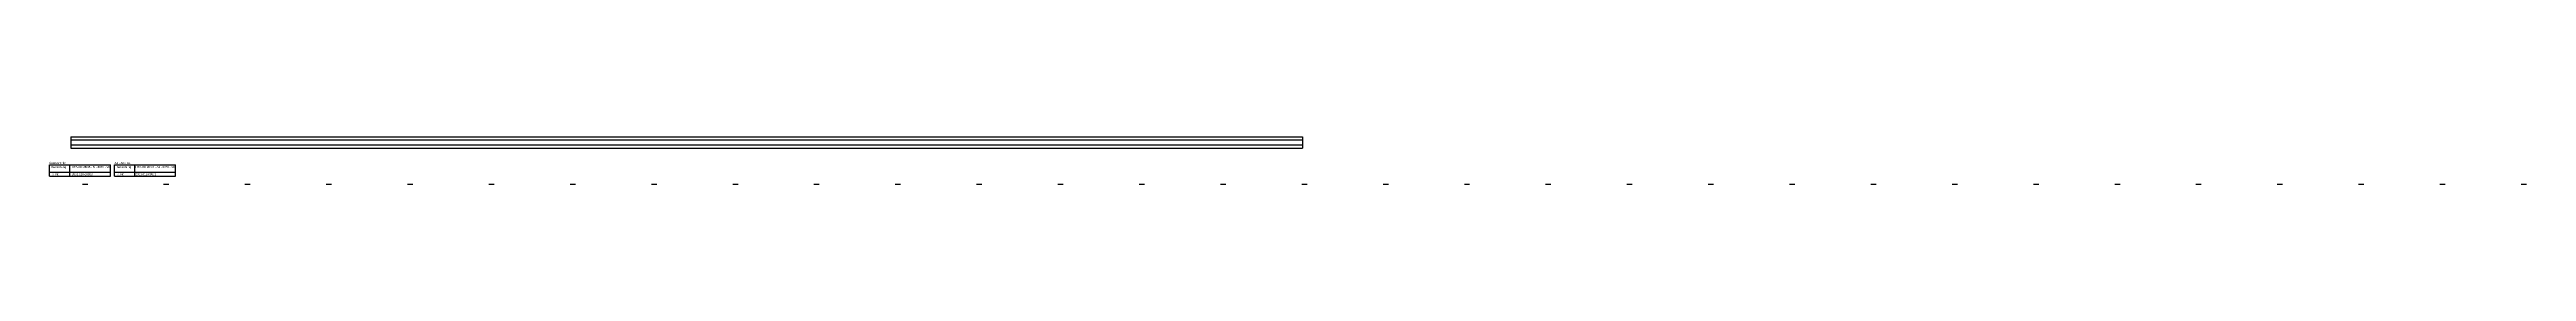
# Model space of a CAD drawing. Header units: millimetres. Extents: x 6200 to 12322, y 378 to 2559.
# Drawn here: x 6200 to 12294, y 474 to 591 of the extents above; entities that cross this region are included whole.
import ezdxf

# ---------------------------------------------------------------- set-up
doc = ezdxf.new("R2010")
doc.units = ezdxf.units.MM
doc.header["$LTSCALE"] = 10
doc.layers.add('HALFEN', color=2, linetype='CONTINUOUS')
doc.styles.add('ARIAL50', font='arial.ttf', dxfattribs={"height": 5})

msp = doc.modelspace()

# ---------------------------------------------------------------- linework, layer by layer
at = {"layer": 'HALFEN'}
for p, q in [((6252.4, 590.7), (9282.4, 590.7)), ((6252.4, 590.7), (6252.4, 562.7)), ((6252.4, 583), (9282.4, 583)), ((6252.4, 570.5), (9282.4, 570.5)), ((6252.4, 562.7), (9282.4, 562.7)), ((9282.4, 590.7), (9282.4, 562.7)), ((6200.2, 521.2), (6350.2, 521.2)), ((6200.2, 493.2), (6200.2, 521.2)), ((6200.2, 503.2), (6350.2, 503.2)), ((6200.2, 493.2), (6350.2, 493.2)), ((6250.2, 493.2), (6250.2, 521.2)), ((6350.2, 493.2), (6350.2, 521.2)), ((6360.2, 521.2), (6510.2, 521.2)), ((6360.2, 493.2), (6360.2, 521.2)), ((6360.2, 503.2), (6510.2, 503.2)), ((6360.2, 493.2), (6510.2, 493.2)), ((6410.2, 493.2), (6410.2, 521.2)), ((6510.2, 493.2), (6510.2, 521.2)), ((6280.9, 473.7), (6294, 473.7)), ((6480.9, 473.7), (6494, 473.7)), ((6680.9, 473.7), (6694, 473.7)), ((6880.9, 473.7), (6894, 473.7)), ((7080.9, 473.7), (7094, 473.7)), ((7280.9, 473.7), (7294, 473.7)), ((7480.9, 473.7), (7494, 473.7)), ((7680.9, 473.7), (7694, 473.7)), ((7880.9, 473.7), (7894, 473.7)), ((8080.9, 473.7), (8094, 473.7)), ((8280.9, 473.7), (8294, 473.7)), ((8480.9, 473.7), (8494, 473.7)), ((8680.9, 473.7), (8694, 473.7)), ((8880.9, 473.7), (8894, 473.7)), ((9080.9, 473.7), (9094, 473.7)), ((9280.9, 473.7), (9294, 473.7)), ((9480.9, 473.7), (9494, 473.7)), ((9680.9, 473.7), (9694, 473.7)), ((9880.9, 473.7), (9894, 473.7)), ((10080.9, 473.7), (10094, 473.7)), ((10280.9, 473.7), (10294, 473.7)), ((10480.9, 473.7), (10494, 473.7)), ((10680.9, 473.7), (10694, 473.7)), ((10880.9, 473.7), (10894, 473.7)), ((11080.9, 473.7), (11094, 473.7)), ((11280.9, 473.7), (11294, 473.7)), ((11480.9, 473.7), (11494, 473.7)), ((11680.9, 473.7), (11694, 473.7)), ((11880.9, 473.7), (11894, 473.7)), ((12080.9, 473.7), (12094, 473.7)), ((12280.9, 473.7), (12294, 473.7))]:
    msp.add_line(p, q, dxfattribs=at)

# ---------------------------------------------------------------- texts
at = {"layer": 'HALFEN', "style": 'ARIAL50'}
for s, p in [('feuerverzinkt', (6200.2, 523.7)), ('Benennung', (6205.2, 513.7)), ('Id. Nr.', (6205.2, 495.7)), ('2001.010-00003', (6255.2, 495.7)), ('HTA-CE 28/15 - fv - 6070 - VF', (6255.2, 513.7)), ('A4 - Ank. A4', (6360.2, 523.7)), ('Benennung', (6365.2, 513.7)), ('Id. Nr.', (6365.2, 495.7)), ('2001.012-00001', (6411.7, 495.7)), ('HTA-CE 28/15 - A4 - 6070 - VF', (6411.7, 513.7))]:
    msp.add_text(s, height=5, dxfattribs=at).set_placement(p)

doc.saveas('drawing.dxf')
